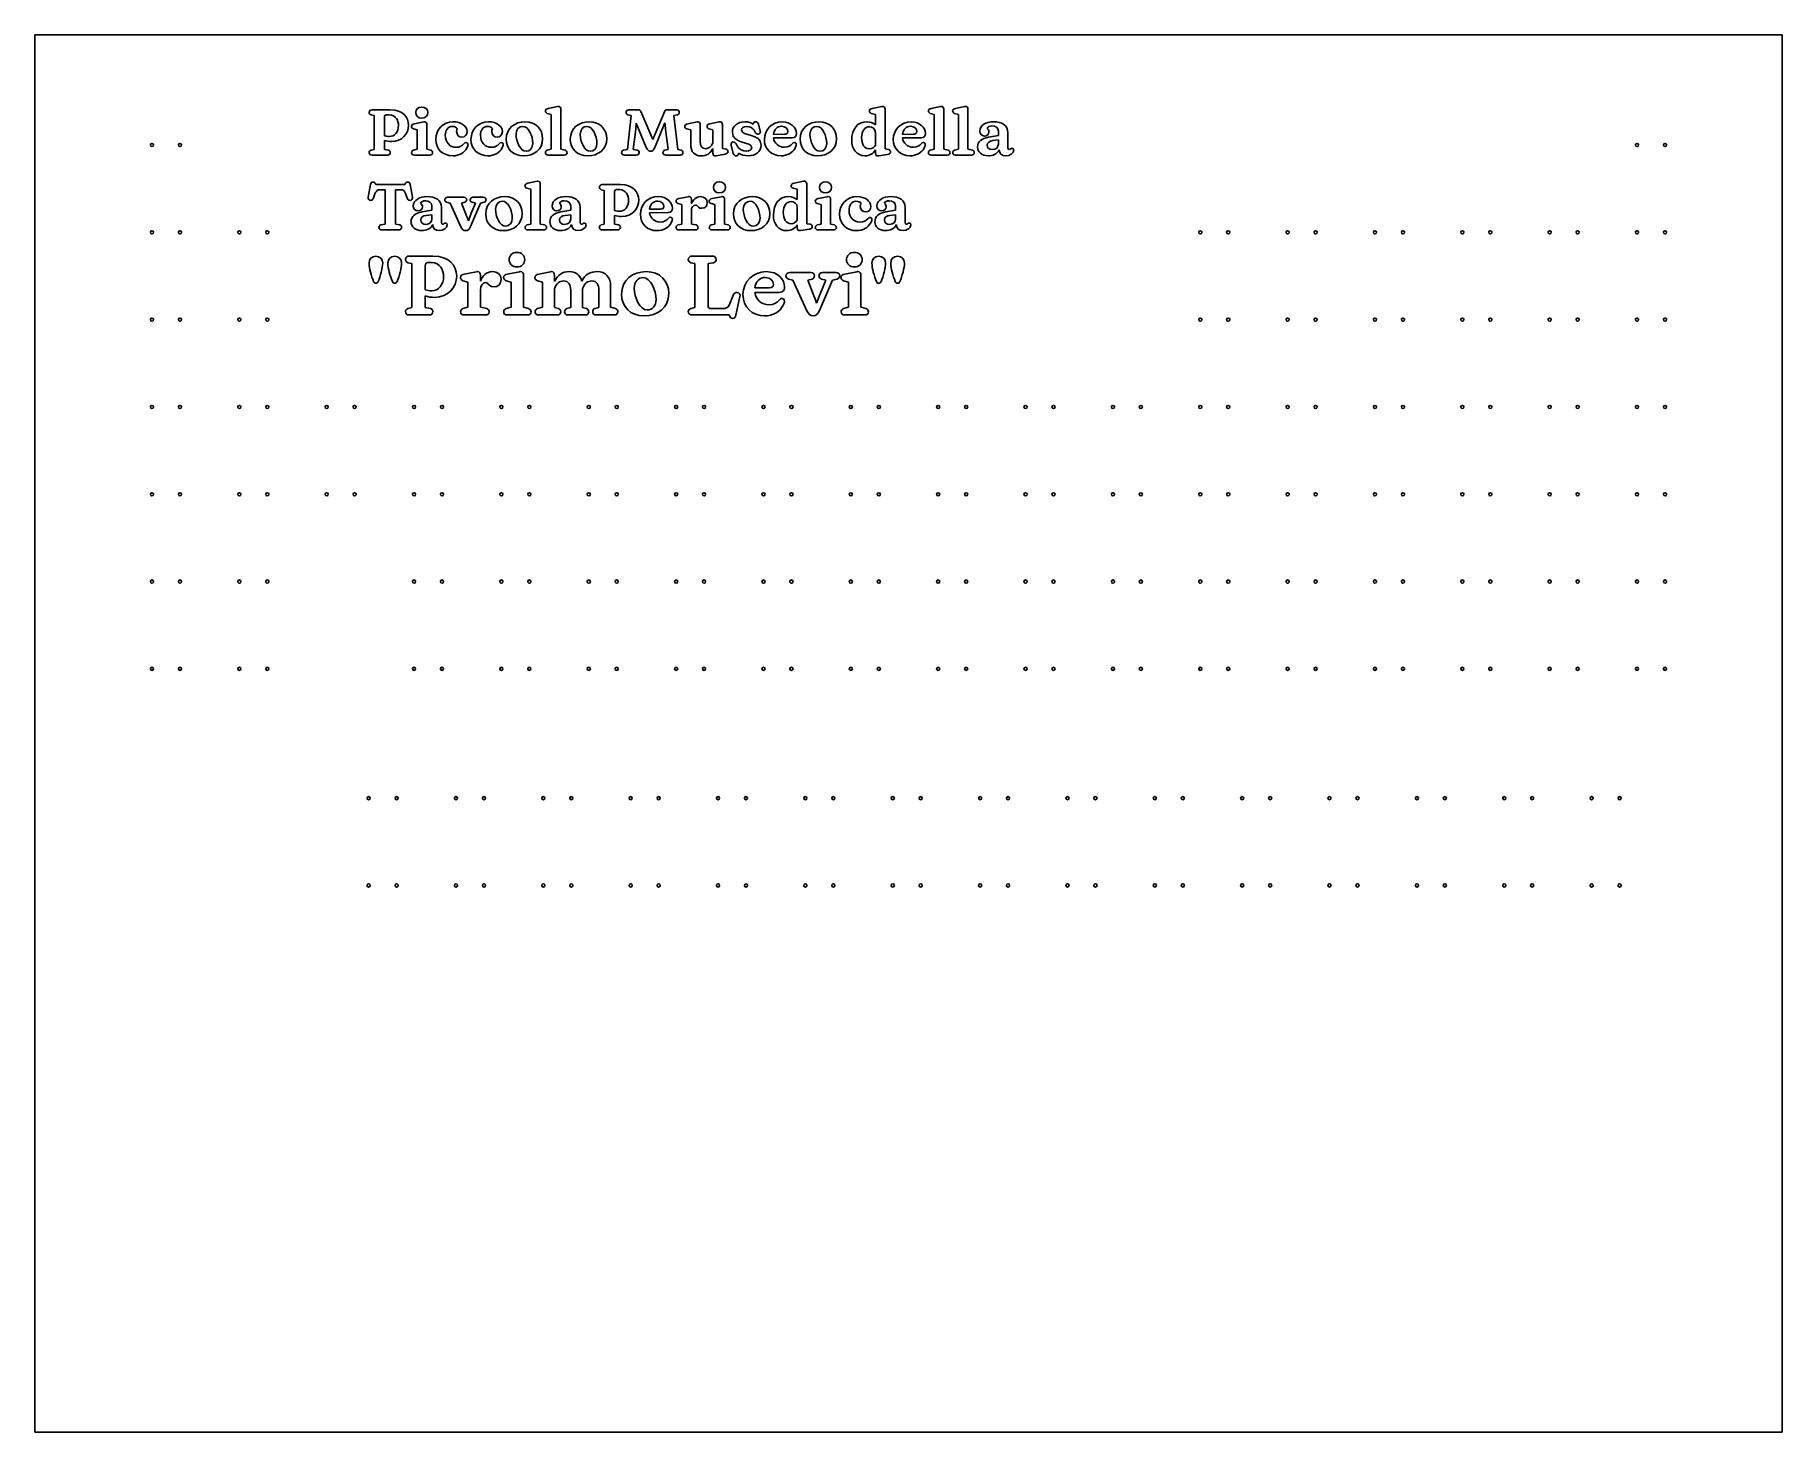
# Model space of a CAD drawing. Header units: millimetres. Extents: x -1273 to 1228, y -1403 to 598.
import ezdxf

# ---------------------------------------------------------------- set-up
doc = ezdxf.new("R2010")
doc.units = ezdxf.units.MM
doc.layers.get('0').update_dxf_attribs({"linetype": 'CONTINUOUS'})

msp = doc.modelspace()

# ---------------------------------------------------------------- linework, layer by layer
for p, q in [((-791.57688, 482.929593), (-787.21418, 482.128549)), ((-763.96816, 490.321664), (-790.15222, 490.321664)), ((-787.21418, 482.128549), (-787.21418, 433.588225)), ((-772.51874, 453.181261), (-772.51874, 479.634081)), ((-769.57809, 483.107023), (-765.57025, 483.107023)), ((-539.348812, 485.066618), (-533.82759, 483.730671)), ((-524.564644, 495.04187), (-537.92415, 492.28126)), ((-533.82759, 483.730671), (-533.82759, 433.945727)), ((-520.021932, 433.945727), (-520.021932, 491.211458)), ((-419.113466, 482.128549), (-424.814729, 433.588225)), ((-424.013665, 482.929593), (-419.113466, 482.128549)), ((-409.584414, 490.321664), (-422.589018, 490.321664)), ((-388.475355, 447.928796), (-405.399139, 487.738486)), ((-371.82039, 487.649771), (-388.475355, 447.928796)), ((-354.63309, 490.321664), (-367.5464, 490.321664)), ((-358.19473, 482.128549), (-353.20844, 482.929593)), ((-352.40475, 433.588225), (-358.19473, 482.128549)), ((-75.68604, 485.066588), (-69.71863, 483.730641)), ((-60.54444, 495.04184), (-74.26139, 492.28123)), ((-69.71863, 483.730641), (-69.71863, 468.857778)), ((-56.0043, 434.389269), (-56.0043, 491.211428)), ((8.65613, 485.066618), (14.17996, 483.730671)), ((23.44024, 495.04187), (10.08078, 492.28126)), ((14.17996, 483.730671), (14.17996, 433.945727)), ((27.98301, 433.945727), (27.98301, 491.211458)), ((43.30204, 485.066618), (48.82329, 483.730671)), ((58.0862, 495.04187), (44.72673, 492.28126)), ((48.82329, 483.730671), (48.82329, 433.945727)), ((62.62896, 433.945727), (62.62896, 491.211458)), ((-730.92431, 463.067798), (-725.40309, 461.731851)), ((-716.22888, 473.043052), (-729.49965, 470.282438)), ((-725.40309, 461.731851), (-725.40309, 433.945695)), ((-711.68613, 433.945695), (-711.68613, 469.21267)), ((-416.441553, 433.588225), (-412.87991, 462.532897)), ((-412.078846, 471.083489), (-397.649596, 436.437549)), ((-385.714777, 436.437549), (-371.01933, 471.440961)), ((-370.12955, 462.801654), (-366.56791, 433.588225)), ((-339.84893, 463.067798), (-334.14766, 461.731851)), ((-325.06219, 473.043052), (-338.42165, 470.282438)), ((-334.14766, 461.731851), (-334.14766, 441.249051)), ((-320.52205, 445.076886), (-320.52205, 469.21267)), ((-308.14103, 463.06783), (-302.44239, 461.731883)), ((-293.2682, 473.043084), (-306.71638, 470.28247)), ((-302.44239, 461.731883), (-302.44239, 443.208648)), ((-288.72544, 435.1016), (-288.72544, 469.21267)), ((-244.46171, 470.728624), (-244.63914, 469.92758)), ((-243.48064, 460.9308), (-241.52107, 457.369143)), ((-234.57517, 459.952326), (-237.06965, 469.658823)), ((-215.75969, 450.159718), (-188.97552, 450.243208)), ((-200.01794, 455.409578), (-215.6736, 455.161695)), ((-215.6736, 455.161695), (-215.6736, 455.164295)), ((-69.71863, 457.724), (-69.71863, 439.821772)), ((-31.22141, 450.159718), (-4.43461, 450.243208)), ((-15.47965, 455.409578), (-31.13269, 455.161695)), ((-31.13269, 455.161695), (-31.13269, 455.164295)), ((106.09162, 453.71616), (92.19724, 451.132977)), ((106.09162, 459.506139), (106.09162, 453.71616)), ((119.62852, 435.905258), (119.62852, 457.546574)), ((-787.21418, 433.588225), (-791.57688, 432.698461)), ((-790.15222, 425.395105), (-768.15343, 425.395105)), ((-772.51874, 433.588225), (-772.51874, 446.324088)), ((-766.72877, 432.698461), (-772.51874, 433.588225)), ((-725.40309, 433.945695), (-730.92431, 432.521028)), ((-729.58836, 425.395103), (-707.50086, 425.395103)), ((-706.16491, 432.521028), (-711.68613, 433.945695)), ((-533.82759, 433.945727), (-539.348812, 432.52106)), ((-538.012866, 425.395135), (-515.124308, 425.395135)), ((-513.788377, 432.52106), (-520.021932, 433.945727)), ((-424.814729, 433.588225), (-430.335936, 432.698461)), ((-428.911289, 425.395105), (-411.990131, 425.395105)), ((-410.6542, 432.698461), (-416.441553, 433.588225)), ((-366.56791, 433.588225), (-371.10804, 432.698461)), ((-369.6834, 425.395105), (-349.28931, 425.395105)), ((-347.95333, 432.698461), (-352.40475, 433.588225)), ((-302.44239, 435.1016), (-302.44239, 428.333142)), ((-297.89963, 424.505339), (-284.89503, 426.90848)), ((-283.38166, 434.123121), (-288.72544, 435.1016)), ((-276.25833, 439.55563), (-273.22898, 427.889568)), ((-266.99542, 437.596066), (-269.30985, 441.515195)), ((-265.65944, 426.908478), (-265.56814, 428.33314)), ((-69.71863, 432.787176), (-69.71863, 428.333144)), ((-65.17592, 424.414015), (-52.35132, 426.462295)), ((-51.01539, 433.588225), (-56.0043, 434.389269)), ((14.17996, 433.945727), (8.65613, 432.52106)), ((9.99206, 425.395135), (32.88321, 425.395135)), ((34.21919, 432.52106), (27.98301, 433.945727)), ((48.82329, 433.945727), (43.30204, 432.52106)), ((44.63802, 425.395135), (67.52654, 425.395135)), ((68.86252, 432.52106), (62.62896, 433.945727)), ((97.98722, 446.235363), (106.09162, 447.305169)), ((106.09162, 447.305169), (106.09162, 441.157718)), ((107.42755, 433.053318), (107.42755, 432.698457)), ((-792.2005, 383.308178), (-795.58473, 365.40595)), ((-784.89714, 383.219463), (-785.16329, 384.197942)), ((-743.03656, 383.219463), (-784.89714, 383.219463)), ((-779.2872, 375.916107), (-771.36023, 375.916107)), ((-771.36023, 375.916107), (-771.36023, 326.486019)), ((-756.6648, 326.486019), (-756.6648, 375.916107)), ((-756.6648, 375.916107), (-748.73782, 375.916107)), ((-742.77041, 384.197942), (-743.03656, 383.219463)), ((-732.34898, 365.40595), (-735.7332, 383.308178)), ((-568.650956, 377.964387), (-563.129734, 376.628435)), ((-553.866814, 387.939641), (-567.226294, 385.179027)), ((-563.129734, 376.628435), (-563.129734, 326.84088)), ((-549.324066, 326.84088), (-549.324066, 384.109227)), ((-462.221263, 375.827391), (-457.855982, 375.026342)), ((-434.612552, 383.219463), (-460.796616, 383.219463)), ((-457.855982, 375.026342), (-457.855982, 326.486019)), ((-440.222475, 376.004822), (-436.21463, 376.004822)), ((-187.72826, 377.964387), (-181.76085, 376.628435)), ((-172.58666, 387.939641), (-186.30361, 385.179027)), ((-181.76085, 376.628435), (-181.76085, 361.755577)), ((-168.0439, 327.287068), (-168.0439, 384.109227)), ((-788.55012, 362.822767), (-785.43204, 371.284644)), ((-742.50427, 371.284644), (-739.38619, 362.822767)), ((-704.4741, 352.403941), (-704.4741, 346.613963)), ((-690.93458, 328.80045), (-690.93458, 350.444372)), ((-683.36508, 357.925168), (-678.37875, 356.677932)), ((-658.69439, 365.051093), (-681.94041, 365.051093)), ((-678.37875, 356.677932), (-662.97099, 323.013082)), ((-662.16734, 356.677932), (-657.26973, 357.925168)), ((-656.37996, 342.248646), (-662.16734, 356.677932)), ((-649.25404, 323.279228), (-634.73604, 356.589217)), ((-642.30815, 356.677932), (-648.09552, 342.339972)), ((-647.02833, 357.925168), (-642.30815, 356.677932)), ((-630.90562, 365.051093), (-645.69238, 365.051093)), ((-634.73604, 356.589217), (-629.661, 357.925168)), ((-505.861403, 352.403941), (-505.861403, 346.613963)), ((-492.324456, 328.80045), (-492.324456, 350.444372)), ((-443.160534, 346.07906), (-443.160534, 372.531875)), ((-352.40475, 355.965601), (-346.88355, 354.629649)), ((-337.70936, 365.940855), (-350.98011, 363.180241)), ((-346.88355, 354.629649), (-346.88355, 326.84088)), ((-333.16922, 355.699452), (-333.16922, 362.110439)), ((-304.93425, 355.965601), (-299.41304, 354.629649)), ((-290.2388, 365.940855), (-303.5096, 363.180241)), ((-299.41304, 354.629649), (-299.41304, 326.84088)), ((-285.69867, 326.84088), (-285.69867, 362.110439)), ((-181.76085, 350.621802), (-181.76085, 332.719574)), ((-153.17107, 355.965601), (-147.64981, 354.629649)), ((-138.47562, 365.940855), (-151.74637, 363.180241)), ((-147.64981, 354.629649), (-147.64981, 326.84088)), ((-133.93286, 326.84088), (-133.93286, 362.110439)), ((-40.95142, 352.403941), (-40.95142, 346.613963)), ((-27.41447, 328.800445), (-27.41447, 350.444372)), ((-771.36023, 326.486019), (-777.59378, 325.596259)), ((-750.42863, 325.596259), (-756.6648, 326.486019)), ((-704.4741, 346.613963), (-718.36588, 344.030785)), ((-712.5785, 339.133171), (-704.4741, 340.200361)), ((-704.4741, 340.200361), (-704.4741, 334.055526)), ((-703.13815, 325.951126), (-703.13815, 325.593654)), ((-563.129734, 326.84088), (-568.650956, 325.416218)), ((-543.090511, 325.416218), (-549.324066, 326.84088)), ((-505.861403, 346.613963), (-519.755786, 344.030785)), ((-513.965807, 339.133171), (-505.861403, 340.200361)), ((-505.861403, 340.200361), (-505.861403, 334.055526)), ((-504.525421, 325.951126), (-504.525421, 325.593654)), ((-457.855982, 326.486019), (-462.221263, 325.596259)), ((-443.160534, 326.486019), (-443.160534, 339.221886)), ((-437.373181, 325.596259), (-443.160534, 326.486019)), ((-393.174695, 343.057521), (-366.38785, 343.141021)), ((-377.432941, 348.307381), (-393.088555, 348.059503)), ((-346.88355, 326.84088), (-352.40475, 325.416218)), ((-333.16922, 326.84088), (-333.16922, 345.990345)), ((-326.13197, 325.416218), (-333.16922, 326.84088)), ((-299.41304, 326.84088), (-304.93425, 325.416218)), ((-280.17483, 325.416218), (-285.69867, 326.84088)), ((-181.76085, 325.684975), (-181.76085, 321.230943)), ((-163.05761, 326.486019), (-168.0439, 327.287068)), ((-147.64981, 326.84088), (-153.17107, 325.416218)), ((-128.41165, 325.416218), (-133.93286, 326.84088)), ((-40.95142, 346.613963), (-54.8458, 344.03078)), ((-49.05582, 339.133171), (-40.95142, 340.200361)), ((-40.95142, 340.200361), (-40.95142, 334.055526)), ((-39.61544, 325.951121), (-39.61544, 325.593649)), ((-776.08041, 318.292899), (-751.85591, 318.292899)), ((-567.31501, 318.292899), (-544.426457, 318.292899)), ((-460.796616, 318.292899), (-438.797828, 318.292899)), ((-351.07145, 318.292899), (-327.46796, 318.292899)), ((-303.59832, 318.292899), (-281.51081, 318.292899)), ((-177.21814, 317.311813), (-164.39354, 319.360094)), ((-151.83509, 318.292899), (-129.74758, 318.292899)), ((-702.95811, 280.98479), (-736.9987, 280.98479)), ((-303.16257, 280.98479), (-332.22466, 280.98479)), ((-738.85128, 271.37483), (-733.17872, 270.33373)), ((-733.17872, 270.33373), (-733.17872, 207.23105)), ((-714.07362, 232.70278), (-714.07362, 267.0904)), ((-710.25364, 271.60706), (-705.04292, 271.60706)), ((-640.89914, 258.52416), (-658.15166, 254.9338)), ((-634.99436, 245.20903), (-634.99436, 253.54566)), ((-579.18721, 258.52416), (-596.43972, 254.9338)), ((-573.28242, 207.6955), (-573.28242, 253.54566)), ((-534.842596, 258.52416), (-551.630666, 254.9338)), ((-529.052617, 244.74458), (-529.052617, 253.54566)), ((-333.95983, 271.37483), (-328.28725, 270.33373)), ((-328.28725, 270.33373), (-328.28725, 207.23105)), ((-309.29958, 270.33373), (-301.31, 271.26002)), ((-309.29958, 210.35696), (-309.29958, 270.33373)), ((-162.25392, 257.36566), (-192.47456, 257.36566)), ((-126.13116, 257.36566), (-145.35109, 257.36566)), ((-96.375, 258.52416), (-113.62491, 254.9338)), ((-90.4702, 207.6955), (-90.4702, 253.54566)), ((-660.00425, 245.55607), (-652.82613, 243.81829)), ((-652.82613, 243.81829), (-652.82613, 207.6955)), ((-634.99436, 207.6955), (-634.99436, 232.58797)), ((-598.29231, 245.55607), (-591.11419, 243.81829)), ((-591.11419, 243.81829), (-591.11419, 207.6955)), ((-553.483247, 245.55607), (-546.305138, 243.81829)), ((-546.305138, 243.81829), (-546.305138, 207.6955)), ((-529.052617, 207.46328), (-529.052617, 234.20833)), ((-505.897909, 231.77649), (-505.897909, 207.46328)), ((-488.760188, 207.46328), (-488.760188, 234.20833)), ((-465.720345, 231.77649), (-465.720345, 207.46328)), ((-448.700019, 207.6955), (-448.700019, 236.7576)), ((-272.82716, 226.10393), (-279.31121, 210.47438)), ((-242.46302, 228.77324), (-207.64226, 228.88283)), ((-221.9985, 235.59909), (-242.3482, 235.28076)), ((-194.32713, 248.10274), (-187.84308, 246.48238)), ((-187.84308, 246.48238), (-167.81168, 202.71703)), ((-166.77058, 246.48238), (-160.40135, 248.10274)), ((-159.24547, 227.7243), (-166.77058, 246.48238)), ((-149.98252, 203.06406), (-131.10967, 246.36757)), ((-140.95183, 246.48238), (-148.47698, 227.84173)), ((-147.08621, 248.10274), (-140.95183, 246.48238)), ((-131.10967, 246.36757), (-124.5108, 248.10274)), ((-115.47749, 245.55607), (-108.29937, 243.81829)), ((-108.29937, 243.81829), (-108.29937, 207.6955)), ((-733.17872, 207.23105), (-738.85128, 206.07514)), ((-714.07362, 207.23105), (-714.07362, 223.7895)), ((-706.54847, 206.07514), (-714.07362, 207.23105)), ((-652.82613, 207.6955), (-660.00425, 205.84292)), ((-625.84885, 205.84292), (-634.99436, 207.6955)), ((-591.11419, 207.6955), (-598.29231, 205.84292)), ((-566.104305, 205.84292), (-573.28242, 207.6955)), ((-546.305138, 207.6955), (-553.483247, 205.84292)), ((-523.147824, 205.95773), (-529.052617, 207.46328)), ((-505.897909, 207.46328), (-511.570492, 206.07514)), ((-483.087655, 205.95773), (-488.760188, 207.46328)), ((-465.720345, 207.46328), (-471.392878, 206.07514)), ((-441.754166, 205.84292), (-448.700019, 207.6955)), ((-328.28725, 207.23105), (-333.95983, 206.07514)), ((-287.99486, 205.7255), (-304.6681, 205.7255)), ((-269.469, 196.34777), (-263.67902, 222.86321)), ((-108.29937, 207.6955), (-115.47749, 205.84292)), ((-83.29208, 205.84292), (-90.4702, 207.6955)), ((-736.9987, 196.58), (-708.40106, 196.58)), ((-658.26647, 196.58), (-627.58402, 196.58)), ((-596.55453, 196.58), (-567.842081, 196.58)), ((-551.748081, 196.58), (-525.000395, 196.58)), ((-509.717921, 196.58), (-484.940226, 196.58)), ((-469.425487, 196.58), (-443.489291, 196.58)), ((-332.10721, 196.58), (-278.96417, 196.58)), ((-278.96417, 196.58), (-278.61714, 195.18925)), ((-113.74231, 196.58), (-85.02726, 196.58))]:
    msp.add_line(p, q)
msp.add_lwpolyline([(1227.5, -1402.5), (-1272.5, -1402.5), (-1272.5, 597.5), (1227.5, 597.5)], close=True)
for centre in [(-1105, 440), (-1065, 440), (1020, 440), (1060, 440), (-1105, 315), (-1065, 315), (-980, 315), (-940, 315), (395, 315), (435, 315), (520, 315), (560, 315), (645, 315), (685, 315), (770, 315), (810, 315), (895, 315), (935, 315), (1020, 315), (1060, 315), (-1105, 190), (-1065, 190), (-980, 190), (-940, 190), (395, 190), (435, 190), (520, 190), (560, 190), (645, 190), (685, 190), (770, 190), (810, 190), (895, 190), (935, 190), (1020, 190), (1060, 190), (-1105, 65), (-1065, 65), (-980, 65), (-940, 65), (-855, 65), (-815, 65), (-730, 65), (-690, 65), (-605, 65), (-565, 65), (-480, 65), (-440, 65), (-355, 65), (-315, 65), (-230, 65), (-190, 65), (-105, 65), (-65, 65), (20, 65), (60, 65), (145, 65), (185, 65), (270, 65), (310, 65), (395, 65), (435, 65), (520, 65), (560, 65), (645, 65), (685, 65), (770, 65), (810, 65), (895, 65), (935, 65), (1020, 65), (1060, 65), (-1105, -60), (-1065, -60), (-980, -60), (-940, -60), (-855, -60), (-815, -60), (-730, -60), (-690, -60), (-605, -60), (-565, -60), (-480, -60), (-440, -60), (-355, -60), (-315, -60), (-230, -60), (-190, -60), (-105, -60), (-65, -60), (20, -60), (60, -60), (145, -60), (185, -60), (270, -60), (310, -60), (395, -60), (435, -60), (520, -60), (560, -60), (645, -60), (685, -60), (770, -60), (810, -60), (895, -60), (935, -60), (1020, -60), (1060, -60), (-1105, -185), (-1065, -185), (-980, -185), (-940, -185), (-730, -185), (-690, -185), (-605, -185), (-565, -185), (-480, -185), (-440, -185), (-355, -185), (-315, -185), (-230, -185), (-190, -185), (-105, -185), (-65, -185), (20, -185), (60, -185), (145, -185), (185, -185), (270, -185), (310, -185), (395, -185), (435, -185), (520, -185), (560, -185), (645, -185), (685, -185), (770, -185), (810, -185), (895, -185), (935, -185), (1020, -185), (1060, -185), (-1105, -310), (-1065, -310), (-980, -310), (-940, -310), (-730, -310), (-690, -310), (-605, -310), (-565, -310), (-480, -310), (-440, -310), (-355, -310), (-315, -310), (-230, -310), (-190, -310), (-105, -310), (-65, -310), (20, -310), (60, -310), (145, -310), (185, -310), (270, -310), (310, -310), (395, -310), (435, -310), (520, -310), (560, -310), (645, -310), (685, -310), (770, -310), (810, -310), (895, -310), (935, -310), (1020, -310), (1060, -310), (-795, -495), (-755, -495), (-670, -495), (-630, -495), (-545, -495), (-505, -495), (-420, -495), (-380, -495), (-295, -495), (-255, -495), (-170, -495), (-130, -495), (-45, -495), (-5, -495), (80, -495), (120, -495), (205, -495), (245, -495), (330, -495), (370, -495), (455, -495), (495, -495), (580, -495), (620, -495), (705, -495), (745, -495), (830, -495), (870, -495), (955, -495), (995, -495), (-795, -620), (-755, -620), (-670, -620), (-630, -620), (-545, -620), (-505, -620), (-420, -620), (-380, -620), (-295, -620), (-255, -620), (-170, -620), (-130, -620), (-45, -620), (-5, -620), (80, -620), (120, -620), (205, -620), (245, -620), (330, -620), (370, -620), (455, -620), (495, -620), (580, -620), (620, -620), (705, -620), (745, -620), (830, -620), (870, -620), (955, -620), (995, -620)]:
    msp.add_circle(centre, 2.25)
for points in [[(-790.15222, 490.321664), (-792.64599, 490.321664), (-794.24878, 488.628771), (-794.24878, 486.49125)], [(-794.24878, 486.49125), (-794.24878, 485.155298), (-793.44721, 483.820225), (-791.57688, 482.929593)], [(-772.51874, 479.634081), (-772.51874, 481.860661), (-771.44842, 483.107023), (-769.57809, 483.107023)], [(-765.57025, 483.107023), (-755.86235, 483.107023), (-752.29948, 474.289245), (-752.29948, 467.876693)], [(-737.87281, 468.322876), (-737.87281, 479.901101), (-745.97737, 490.321664), (-763.96816, 490.321664)], [(-718.98949, 494.32951), (-724.15516, 494.32951), (-727.6288, 491.033826), (-727.6288, 486.402535)], [(-727.6288, 486.402535), (-727.6288, 481.593116), (-724.15516, 478.386845), (-718.98949, 478.386845)], [(-710.35019, 486.402535), (-710.35019, 491.033826), (-713.91289, 494.32951), (-718.98949, 494.32951)], [(-718.98949, 478.386845), (-713.82382, 478.386845), (-710.35019, 481.593116), (-710.35019, 486.402535)], [(-537.92415, 492.28126), (-540.239798, 491.835965), (-542.02071, 490.857465), (-542.02071, 488.630886)], [(-542.02071, 488.630886), (-542.02071, 487.383998), (-541.219141, 485.957251), (-539.348812, 485.066618)], [(-523.450527, 495.17756), (-523.793876, 495.17456), (-524.163885, 495.13096), (-524.564644, 495.04187)], [(-520.021932, 491.211458), (-520.021932, 493.23765), (-521.04683, 495.19704), (-523.450527, 495.17756)], [(-422.589018, 490.321664), (-425.082744, 490.321664), (-426.685578, 488.628422), (-426.685578, 486.579965)], [(-426.685578, 486.579965), (-426.685578, 485.065886), (-425.883959, 483.46397), (-424.013665, 482.929593)], [(-405.399139, 487.738486), (-406.111639, 489.519752), (-407.981277, 490.321664), (-409.584414, 490.321664)], [(-367.5464, 490.321664), (-369.23861, 490.321664), (-371.10789, 489.431036), (-371.82039, 487.649771)], [(-350.44519, 486.579965), (-350.44519, 488.628422), (-352.13936, 490.321664), (-354.63309, 490.321664)], [(-353.20844, 482.929593), (-351.24908, 483.46397), (-350.44519, 485.244014), (-350.44519, 486.579965)], [(-74.26139, 492.28123), (-76.75512, 491.746851), (-78.35795, 490.768371), (-78.35795, 488.630856)], [(-78.35795, 488.630856), (-78.35795, 487.20584), (-77.46731, 485.868162), (-75.68604, 485.066588)], [(-59.45637, 495.15926), (-59.79366, 495.15826), (-60.15479, 495.11976), (-60.54444, 495.04184)], [(-56.0043, 491.211428), (-56.0043, 493.39348), (-57.09534, 495.16779), (-59.45637, 495.15926)], [(10.08078, 492.28126), (7.76509, 491.835965), (5.98422, 490.857465), (5.98422, 488.630886)], [(5.98422, 488.630886), (5.98422, 487.383998), (6.78584, 485.957251), (8.65613, 485.066618)], [(24.55704, 495.17756), (24.21364, 495.17456), (23.84105, 495.13096), (23.44024, 495.04187)], [(27.98301, 491.211458), (27.98301, 493.23765), (26.96068, 495.19704), (24.55704, 495.17756)], [(44.72673, 492.28126), (42.4111, 491.835965), (40.63017, 490.857465), (40.63017, 488.630886)], [(40.63017, 488.630886), (40.63017, 487.383998), (41.43169, 485.957251), (43.30204, 485.066618)], [(59.20294, 495.17756), (58.85959, 495.17456), (58.48696, 495.13096), (58.0862, 495.04187)], [(62.62896, 491.211458), (62.62896, 493.23765), (61.60664, 495.19704), (59.20294, 495.17756)], [(-765.3041, 452.114071), (-767.61975, 452.114071), (-769.75778, 452.468776), (-772.51874, 453.181261)], [(-752.29948, 467.876693), (-752.29948, 458.703175), (-757.64466, 452.114071), (-765.3041, 452.114071)], [(-762.36345, 444.81071), (-747.13363, 444.81071), (-737.87281, 455.854018), (-737.87281, 468.322876)], [(-729.49965, 470.282438), (-731.90435, 469.837145), (-733.68492, 468.85865), (-733.68492, 466.632066)], [(-733.68492, 466.632066), (-733.68492, 465.385178), (-732.79464, 463.958431), (-730.92431, 463.067798)], [(-715.08863, 473.178735), (-715.4381, 473.175935), (-715.81696, 473.132115), (-716.22888, 473.043052)], [(-711.68613, 469.21267), (-711.68613, 471.238865), (-712.64235, 473.198247), (-715.08863, 473.178767)], [(-674.01344, 473.220485), (-688.26356, 473.220485), (-698.95027, 462.178919), (-698.95027, 447.928796)], [(-685.32464, 453.804879), (-685.32464, 460.662755), (-681.67218, 466.540742), (-675.52682, 466.540742)], [(-669.73945, 436.61759), (-678.8239, 436.61759), (-685.32464, 443.562606), (-685.32464, 453.804879)], [(-675.52682, 466.540742), (-671.60803, 466.540742), (-668.75975, 464.850282), (-668.4035, 463.425272)], [(-654.06293, 459.239996), (-654.06293, 466.543186), (-662.25709, 473.220485), (-674.01344, 473.220485)], [(-668.4035, 463.425272), (-668.6707, 462.000256), (-669.20455, 460.306843), (-669.20455, 459.059955)], [(-669.20455, 459.059955), (-669.20455, 454.072414), (-665.4632, 451.224307), (-661.36629, 451.224307)], [(-661.36629, 451.224307), (-657.35844, 451.224307), (-654.06293, 454.430583), (-654.06293, 459.239996)], [(-623.60488, 473.220485), (-637.85501, 473.220485), (-648.5417, 462.178919), (-648.5417, 447.928796)], [(-634.91347, 453.804879), (-634.91347, 460.662755), (-631.26362, 466.540742), (-625.11825, 466.540742)], [(-619.32828, 436.61759), (-628.41273, 436.61759), (-634.91347, 443.562606), (-634.91347, 453.804879)], [(-625.11825, 466.540742), (-621.19947, 466.540742), (-618.34858, 464.850282), (-617.99233, 463.425272)], [(-603.65437, 459.239996), (-603.65437, 466.543186), (-611.84853, 473.220485), (-623.60488, 473.220485)], [(-617.99233, 463.425272), (-618.25954, 462.000256), (-618.79337, 460.306843), (-618.79337, 459.059955)], [(-618.79337, 459.059955), (-618.79337, 454.072414), (-615.05463, 451.224307), (-610.95772, 451.224307)], [(-610.95772, 451.224307), (-606.94987, 451.224307), (-603.65437, 454.430583), (-603.65437, 459.239996)], [(-570.879277, 473.131765), (-585.75285, 473.131765), (-598.13054, 464.136566), (-598.13054, 448.372364)], [(-584.05872, 455.052101), (-584.05872, 462.088099), (-579.96286, 466.632059), (-574.44093, 466.632059)], [(-569.720762, 430.916318), (-578.00364, 430.916318), (-584.05872, 444.720759), (-584.05872, 455.052101)], [(-574.44093, 466.632059), (-566.158054, 466.632059), (-560.100369, 452.73664), (-560.100369, 442.316234)], [(-546.028555, 448.995982), (-546.028555, 463.067978), (-556.005713, 473.131765), (-570.879277, 473.131765)], [(-479.142421, 473.131765), (-494.016006, 473.131765), (-506.39627, 464.136566), (-506.39627, 448.372364)], [(-492.324456, 455.052101), (-492.324456, 462.088099), (-488.228603, 466.632059), (-482.706689, 466.632059)], [(-477.983921, 430.916318), (-486.266816, 430.916318), (-492.324456, 444.720759), (-492.324456, 455.052101)], [(-482.706689, 466.632059), (-474.423793, 466.632059), (-468.366103, 452.73664), (-468.366103, 442.316234)], [(-454.294289, 448.995982), (-454.294289, 463.067978), (-464.268887, 473.131765), (-479.142421, 473.131765)], [(-412.87991, 462.532897), (-412.612805, 465.026668), (-412.346002, 467.966277), (-412.078846, 471.083489)], [(-371.01933, 471.440961), (-370.84109, 469.036249), (-370.39676, 465.206366), (-370.12955, 462.801654)], [(-338.42165, 470.282438), (-340.73729, 469.837145), (-342.52084, 468.85865), (-342.52084, 466.632066)], [(-342.52084, 466.632066), (-342.52084, 465.296119), (-341.6302, 463.869367), (-339.84893, 463.067798)], [(-323.94802, 473.178735), (-324.29142, 473.175935), (-324.66143, 473.132115), (-325.06219, 473.043052)], [(-320.52205, 469.21267), (-320.52205, 471.238865), (-321.54437, 473.198247), (-323.94802, 473.178767)], [(-306.71638, 470.28247), (-309.03202, 469.837177), (-310.81294, 468.858682), (-310.81294, 466.632098)], [(-310.81294, 466.632098), (-310.81294, 465.207087), (-309.74417, 463.780335), (-308.14103, 463.06783)], [(-288.72544, 469.21267), (-288.72544, 471.528318), (-289.97286, 473.755589), (-293.2682, 473.043084)], [(-256.84011, 473.131765), (-267.08237, 473.131765), (-274.56491, 467.075474), (-274.56491, 458.436333)], [(-274.56491, 458.436333), (-274.56491, 440.801806), (-246.86748, 445.343872), (-246.86748, 436.437545)], [(-261.38287, 461.643134), (-261.38287, 464.404096), (-258.8905, 466.540738), (-254.34825, 466.540738)], [(-233.41667, 439.55563), (-233.41667, 457.635476), (-261.38287, 451.133664), (-261.38287, 461.643134)], [(-244.63914, 469.92758), (-247.31105, 471.797909), (-251.5854, 473.131765), (-256.8401, 473.131765)], [(-254.34825, 466.540738), (-248.9154, 466.540738), (-245.70721, 464.137081), (-243.48064, 460.9308)], [(-241.16621, 473.131765), (-242.68033, 473.131765), (-243.83828, 472.42083), (-244.46171, 470.728624)], [(-241.52107, 457.369143), (-240.4523, 455.944133), (-239.11788, 455.320863), (-237.78195, 455.320863)], [(-237.06965, 469.658823), (-237.69313, 472.06353), (-239.20685, 473.131765), (-241.16621, 473.131765)], [(-237.78195, 455.320863), (-235.55533, 455.320863), (-233.86262, 457.458555), (-234.57517, 459.952326)], [(-203.13605, 473.131765), (-217.5643, 473.131765), (-228.7852, 462.532908), (-228.7852, 447.837466)], [(-200.10665, 436.617586), (-207.95915, 436.617586), (-214.81422, 442.29482), (-215.75969, 450.159718)], [(-215.6736, 455.164295), (-214.75035, 462.153047), (-210.63874, 466.720768), (-203.93707, 466.720768)], [(-203.93707, 466.720779), (-198.59329, 466.720779), (-195.20908, 463.067453), (-195.20908, 459.148667)], [(-182.9194, 456.568089), (-182.9194, 464.405661), (-190.40002, 473.13176), (-203.13605, 473.13176)], [(-195.20908, 459.148667), (-195.20908, 456.298646), (-196.54446, 455.587701), (-200.01794, 455.409578)], [(-188.97552, 450.243208), (-184.3442, 450.332278), (-182.9194, 453.005558), (-182.9194, 456.568089)], [(-150.32172, 473.131765), (-165.19531, 473.131765), (-177.57557, 464.136566), (-177.57557, 448.372364)], [(-163.50376, 455.052101), (-163.50376, 462.088099), (-159.40528, 466.632059), (-153.88337, 466.632059)], [(-149.16322, 430.916318), (-157.44612, 430.916318), (-163.50376, 444.720759), (-163.50376, 455.052101)], [(-153.88337, 466.632059), (-145.60047, 466.632059), (-139.54541, 452.73664), (-139.54541, 442.316234)], [(-125.47359, 448.995982), (-125.47359, 463.067978), (-135.44819, 473.131765), (-150.32172, 473.131765)], [(-81.56473, 473.131769), (-95.72577, 473.131769), (-103.74095, 463.424585), (-103.74095, 446.235372)], [(-89.58042, 450.778111), (-89.58042, 459.684438), (-85.30456, 466.097161), (-78.44667, 466.097161)], [(-78.26924, 434.38926), (-85.92865, 434.38926), (-89.58042, 441.070215), (-89.58042, 450.778111)], [(-69.71863, 468.857778), (-73.10304, 471.529677), (-77.64591, 473.131769), (-81.56473, 473.131769)], [(-78.44667, 466.097161), (-74.17167, 466.097161), (-69.71863, 463.15686), (-69.71863, 457.724)], [(-18.59777, 473.131765), (-33.02601, 473.131765), (-44.24691, 462.532908), (-44.24691, 447.837466)], [(-15.56837, 436.617586), (-23.42086, 436.617586), (-30.27593, 442.29482), (-31.22141, 450.159718)], [(-31.13269, 455.164295), (-30.20943, 462.153047), (-26.10045, 466.720768), (-19.39878, 466.720768)], [(-19.39878, 466.720779), (-14.05495, 466.720779), (-10.67079, 463.067453), (-10.67079, 459.148667)], [(1.62151, 456.568089), (1.62151, 464.405661), (-5.86168, 473.13176), (-18.59777, 473.13176)], [(-10.67079, 459.148667), (-10.67079, 456.298646), (-12.00617, 455.587701), (-15.47965, 455.409578)], [(-4.43461, 450.243208), (0.19666, 450.332278), (1.62151, 453.005558), (1.62151, 456.568089)], [(92.19724, 451.132977), (82.22213, 449.262648), (76.34592, 445.076509), (76.34592, 437.149878)], [(98.96571, 473.131765), (88.63433, 473.131765), (79.46135, 468.501181), (79.46135, 459.594854)], [(79.46135, 459.594854), (79.46135, 455.943259), (82.13322, 452.73768), (86.14111, 452.73768)], [(86.14111, 452.73768), (89.88175, 452.73768), (92.64344, 455.408882), (92.64344, 458.258902)], [(89.97153, 463.602699), (90.59496, 465.829283), (93.62244, 467.255682), (96.82872, 467.255682)], [(92.64344, 458.258902), (92.64344, 461.108928), (91.30746, 462.44488), (89.97153, 463.602699)], [(96.82872, 467.255682), (101.81627, 467.255682), (106.09162, 464.582743), (106.09162, 459.506139)], [(119.62852, 457.546574), (119.62852, 468.145103), (111.43454, 473.131765), (98.96571, 473.131765)], [(-791.57688, 432.698461), (-793.35815, 431.807828), (-794.24878, 430.648267), (-794.24878, 429.134193)], [(-794.24878, 429.134193), (-794.24878, 426.996672), (-792.64599, 425.395105), (-790.15222, 425.395105)], [(-772.51874, 446.324088), (-769.13434, 445.344391), (-765.74786, 444.81071), (-762.36345, 444.81071)], [(-768.15343, 425.395105), (-765.65966, 425.395105), (-764.05687, 426.996672), (-764.05687, 429.134193)], [(-764.05687, 429.134193), (-764.05687, 430.559203), (-764.85844, 432.164078), (-766.72877, 432.698461)], [(-730.92431, 432.521028), (-732.61651, 431.808523), (-733.59621, 430.382119), (-733.59621, 428.868045)], [(-733.59621, 428.868045), (-733.59621, 426.819588), (-732.08214, 425.395103), (-729.58836, 425.395103)], [(-707.50086, 425.395103), (-705.00709, 425.395103), (-703.49301, 426.819588), (-703.49301, 428.868045)], [(-703.49301, 428.868045), (-703.49301, 430.382119), (-704.56177, 431.808523), (-706.16491, 432.521028)], [(-698.95027, 447.928796), (-698.95027, 433.767736), (-688.44151, 424.414015), (-674.72577, 424.414015)], [(-674.72577, 424.414015), (-665.55225, 424.414015), (-657.71504, 428.957802), (-654.59783, 435.370359)], [(-658.60567, 441.515199), (-660.74319, 439.110492), (-664.21752, 436.61759), (-669.73945, 436.61759)], [(-655.48759, 443.386048), (-656.64542, 443.386048), (-657.71504, 442.673023), (-658.60567, 441.515199)], [(-652.72698, 440.179247), (-652.72698, 442.316768), (-654.06258, 443.386048), (-655.48759, 443.386048)], [(-654.59783, 435.370359), (-653.52907, 437.418816), (-652.72698, 438.932365), (-652.72698, 440.179247)], [(-648.5417, 447.928796), (-648.5417, 433.767736), (-638.03295, 424.414015), (-624.31721, 424.414015)], [(-624.31721, 424.414015), (-615.14369, 424.414015), (-607.30388, 428.957802), (-604.18666, 435.370359)], [(-608.19451, 441.515199), (-610.33202, 439.110492), (-613.80635, 436.61759), (-619.32828, 436.61759)], [(-605.07903, 443.386048), (-606.23685, 443.386048), (-607.30387, 442.673023), (-608.19451, 441.515199)], [(-602.31842, 440.179247), (-602.31842, 442.316768), (-603.65402, 443.386048), (-605.07903, 443.386048)], [(-604.18666, 435.370359), (-603.1179, 437.418816), (-602.31842, 438.932365), (-602.31842, 440.179247)], [(-598.13054, 448.372364), (-598.13054, 434.300368), (-588.2454, 424.414011), (-573.1937, 424.414011)], [(-573.1937, 424.414011), (-558.498261, 424.414011), (-546.028555, 433.142715), (-546.028555, 448.995982)], [(-560.100369, 442.316234), (-560.100369, 435.3693), (-564.109774, 430.916318), (-569.720762, 430.916318)], [(-539.348812, 432.52106), (-541.041014, 431.808555), (-541.931995, 430.382151), (-541.931995, 428.868077)], [(-541.931995, 428.868077), (-541.931995, 426.81962), (-540.417577, 425.395135), (-538.012866, 425.395135)], [(-515.124308, 425.395135), (-512.630532, 425.395135), (-511.116463, 426.81962), (-511.116463, 428.868077)], [(-511.116463, 428.868077), (-511.116463, 430.293092), (-512.007152, 431.808555), (-513.788377, 432.52106)], [(-506.39627, 448.372364), (-506.39627, 434.300368), (-496.511145, 424.414011), (-481.459473, 424.414011)], [(-481.459473, 424.414011), (-466.764026, 424.414011), (-454.294289, 433.142715), (-454.294289, 448.995982)], [(-468.366103, 442.316234), (-468.366103, 435.3693), (-472.372938, 430.916318), (-477.983921, 430.916318)], [(-430.335936, 432.698461), (-432.295349, 432.253167), (-433.007849, 430.381076), (-433.007849, 429.134193)], [(-433.007849, 429.134193), (-433.007849, 426.996672), (-431.405065, 425.395105), (-428.911289, 425.395105)], [(-411.990131, 425.395105), (-409.496355, 425.395105), (-407.893571, 426.996672), (-407.893571, 429.134193)], [(-407.893571, 429.134193), (-407.893571, 430.737331), (-408.961993, 432.431269), (-410.6542, 432.698461)], [(-397.649596, 436.437549), (-396.135527, 432.785954), (-394.265738, 431.005042), (-391.504756, 431.005042)], [(-391.504756, 431.005042), (-388.921911, 431.005042), (-387.228846, 432.607827), (-385.714777, 436.437549)], [(-371.10804, 432.698461), (-373.156527, 432.075019), (-373.871249, 430.381076), (-373.871249, 429.134193)], [(-373.871249, 429.134193), (-373.871249, 426.996672), (-372.177174, 425.395105), (-369.6834, 425.395105)], [(-349.28931, 425.395105), (-346.79554, 425.395105), (-345.19275, 426.996672), (-345.19275, 429.134193)], [(-345.19275, 429.134193), (-345.19275, 430.381076), (-345.90485, 431.985956), (-347.95333, 432.698461)], [(-334.14766, 441.249051), (-334.14766, 429.670826), (-328.35895, 424.414013), (-319.36355, 424.414013)], [(-312.68379, 434.658055), (-318.38384, 434.658055), (-320.52205, 438.397138), (-320.52205, 445.076886)], [(-319.36355, 424.414013), (-312.14943, 424.414013), (-305.5596, 427.798411), (-302.44239, 435.1016)], [(-302.44239, 443.208648), (-304.31274, 437.330474), (-308.14154, 434.658055), (-312.68379, 434.658055)], [(-302.44239, 428.333142), (-302.44239, 426.017494), (-301.19497, 423.881897), (-297.89963, 424.505339)], [(-284.89503, 426.90848), (-282.40125, 427.353824), (-280.70975, 428.423599), (-280.70975, 430.650179)], [(-280.70975, 430.650179), (-280.70975, 432.075194), (-281.68946, 433.588743), (-283.38166, 434.123121)], [(-273.31769, 444.275804), (-275.27706, 444.275804), (-276.97083, 442.138465), (-276.25833, 439.55563)], [(-269.30985, 441.515195), (-270.46764, 443.118333), (-271.80363, 444.275804), (-273.31769, 444.275804)], [(-273.22898, 427.889568), (-272.51648, 425.662989), (-271.09214, 424.414011), (-269.0437, 424.414011)], [(-269.0437, 424.414011), (-267.44057, 424.414011), (-266.19385, 425.30534), (-265.65944, 426.908478)], [(-254.25954, 431.273795), (-259.60337, 431.273795), (-264.59067, 433.855412), (-266.99542, 437.596066)], [(-265.56814, 428.33314), (-262.62907, 426.017492), (-256.66353, 424.414011), (-251.76505, 424.414011)], [(-246.86748, 436.437545), (-246.86748, 432.964078), (-250.34076, 431.273795), (-254.25954, 431.273795)], [(-251.76505, 424.414011), (-241.16651, 424.414011), (-233.41667, 430.293053), (-233.41667, 439.55563)], [(-228.7852, 447.837466), (-228.7852, 434.032656), (-218.63393, 424.414011), (-204.91819, 424.414011)], [(-204.91819, 424.414011), (-196.01186, 424.414011), (-187.90483, 428.95745), (-184.78762, 435.45907)], [(-188.88681, 441.692626), (-191.02431, 439.287914), (-194.22847, 436.617586), (-200.10665, 436.617586)], [(-185.76869, 443.563475), (-186.83742, 443.563475), (-187.81803, 442.85045), (-188.88681, 441.692626)], [(-183.00812, 440.356674), (-183.00812, 442.405131), (-184.34364, 443.563475), (-185.76869, 443.563475)], [(-184.78762, 435.45907), (-183.71885, 437.596586), (-183.00812, 439.198855), (-183.00812, 440.356674)], [(-177.57557, 448.372364), (-177.57557, 434.300368), (-167.68787, 424.414011), (-152.63615, 424.414011)], [(-152.63615, 424.414011), (-137.94075, 424.414011), (-125.47359, 433.142715), (-125.47359, 448.995982)], [(-139.54541, 442.316234), (-139.54541, 435.3693), (-143.55224, 430.916318), (-149.16322, 430.916318)], [(-103.74095, 446.235372), (-103.74095, 434.389956), (-96.7951, 424.414015), (-84.77156, 424.414015)], [(-84.77156, 424.414015), (-78.18087, 424.414015), (-72.56868, 427.888694), (-69.71863, 432.787176)], [(-69.71863, 439.821772), (-71.14363, 436.882682), (-74.08325, 434.38926), (-78.26924, 434.38926)], [(-69.71863, 428.333144), (-69.71863, 425.483118), (-68.11499, 423.968701), (-65.17592, 424.414015)], [(-52.35132, 426.462295), (-49.6794, 426.907588), (-48.16604, 428.066821), (-48.16604, 430.115278)], [(-48.16604, 430.115278), (-48.16604, 431.718416), (-49.41225, 433.142906), (-51.01539, 433.588225)], [(-44.24691, 447.837466), (-44.24691, 434.032656), (-34.09302, 424.414011), (-20.37728, 424.414011)], [(-20.37728, 424.414011), (-11.47095, 424.414011), (-3.36659, 428.95745), (-0.24934, 435.45907)], [(-4.3459, 441.692626), (-6.48345, 439.287914), (-9.69023, 436.617586), (-15.56837, 436.617586)], [(-1.23041, 443.563475), (-2.29918, 443.563475), (-3.27717, 442.85045), (-4.3459, 441.692626)], [(1.5328, 440.356674), (1.5328, 442.405131), (0.19459, 443.563475), (-1.23041, 443.563475)], [(-0.24934, 435.45907), (0.81939, 437.596586), (1.5328, 439.198855), (1.5328, 440.356674)], [(8.65613, 432.52106), (6.96393, 431.808555), (6.07293, 430.382151), (6.07293, 428.868077)], [(6.07293, 428.868077), (6.07293, 426.81962), (7.58736, 425.395135), (9.99206, 425.395135)], [(32.88321, 425.395135), (35.37698, 425.395135), (36.89105, 426.81962), (36.89105, 428.868077)], [(36.89105, 428.868077), (36.89105, 430.293092), (36.00046, 431.808555), (34.21919, 432.52106)], [(43.30204, 432.52106), (41.60983, 431.808555), (40.71889, 430.382151), (40.71889, 428.868077)], [(40.71889, 428.868077), (40.71889, 426.81962), (42.23331, 425.395135), (44.63802, 425.395135)], [(67.52654, 425.395135), (70.02031, 425.395135), (71.53438, 426.81962), (71.53438, 428.868077)], [(71.53438, 428.868077), (71.53438, 430.293092), (70.64379, 431.808555), (68.86252, 432.52106)], [(76.34592, 437.149878), (76.34592, 429.935753), (82.22385, 424.414011), (91.75366, 424.414011)], [(90.14896, 439.733056), (90.14896, 443.384651), (93.26687, 445.611917), (97.98722, 446.235363)], [(97.18615, 433.410785), (93.08924, 433.410785), (90.14896, 435.636148), (90.14896, 439.733056)], [(91.75366, 424.414011), (97.89901, 424.414011), (104.31035, 426.997017), (107.42755, 433.053318)], [(106.09162, 441.157718), (106.09162, 436.615491), (102.97527, 433.410785), (97.18615, 433.410785)], [(107.42755, 432.698457), (107.42755, 427.532788), (110.81232, 424.414011), (116.69051, 424.414011)], [(116.69051, 424.414011), (122.65772, 424.414011), (127.91262, 428.60224), (128.00169, 432.521026)], [(121.58808, 433.676936), (120.34117, 433.676936), (119.62852, 434.391184), (119.62852, 435.905258)], [(125.8647, 435.192924), (124.17249, 435.192924), (123.45838, 433.676936), (121.58808, 433.676936)], [(128.00169, 432.521026), (128.00169, 434.213228), (127.20063, 435.192924), (125.8647, 435.192924)], [(-788.55012, 386.958551), (-790.59858, 386.958551), (-791.84425, 385.801949), (-792.2005, 383.308178)], [(-785.16329, 384.197942), (-785.96485, 385.712016), (-787.03605, 386.958551), (-788.55012, 386.958551)], [(-785.43204, 371.284644), (-784.27422, 373.778414), (-782.58255, 375.916107), (-779.2872, 375.916107)], [(-748.73782, 375.916107), (-745.53155, 375.916107), (-743.57303, 373.956542), (-742.50427, 371.284644)], [(-739.4749, 386.958551), (-740.98898, 386.958551), (-742.23603, 386.068271), (-742.77041, 384.197942)], [(-735.7332, 383.308178), (-736.1785, 385.891012), (-737.33738, 386.958551), (-739.4749, 386.958551)], [(-567.226294, 385.179027), (-569.541937, 384.733683), (-571.322854, 383.752623), (-571.322854, 381.526044)], [(-571.322854, 381.526044), (-571.322854, 380.279156), (-570.521285, 378.855019), (-568.650956, 377.964387)], [(-552.75265, 388.075319), (-553.096035, 388.072539), (-553.466029, 388.028699), (-553.866814, 387.939641)], [(-549.324066, 384.109227), (-549.324066, 386.135411), (-550.348989, 388.094804), (-552.75265, 388.075319)], [(-460.796616, 383.219463), (-463.290392, 383.219463), (-464.893176, 381.526569), (-464.893176, 379.389049)], [(-464.893176, 379.389049), (-464.893176, 378.053102), (-464.091607, 376.718024), (-462.221263, 375.827391)], [(-443.160534, 372.531875), (-443.160534, 374.758454), (-442.092819, 376.004822), (-440.222475, 376.004822)], [(-436.21463, 376.004822), (-426.506734, 376.004822), (-422.94388, 367.187044), (-422.94388, 360.774487)], [(-408.514579, 361.220674), (-408.514579, 372.798905), (-416.62176, 383.219463), (-434.612552, 383.219463)], [(-293.00206, 387.227307), (-298.16775, 387.227307), (-301.63875, 383.931624), (-301.63875, 379.300333)], [(-301.63875, 379.300333), (-301.63875, 374.49092), (-298.16775, 371.284644), (-293.00206, 371.284644)], [(-284.36273, 379.300333), (-284.36273, 383.931624), (-287.92544, 387.227307), (-293.00206, 387.227307)], [(-293.00206, 371.284644), (-287.83642, 371.284644), (-284.36273, 374.49092), (-284.36273, 379.300333)], [(-186.30361, 385.179027), (-188.79739, 384.644645), (-190.40017, 383.66356), (-190.40017, 381.526044)], [(-190.40017, 381.526044), (-190.40017, 380.101029), (-189.50948, 378.765956), (-187.72826, 377.964387)], [(-171.49597, 388.057056), (-171.83326, 388.055836), (-172.19701, 388.017571), (-172.58666, 387.939641)], [(-168.0439, 384.109227), (-168.0439, 386.291272), (-169.13494, 388.065579), (-171.49597, 388.057056)], [(-141.23625, 387.227307), (-146.40189, 387.227307), (-149.87552, 383.931624), (-149.87552, 379.300333)], [(-149.87552, 379.300333), (-149.87552, 374.49092), (-146.40189, 371.284644), (-141.23625, 371.284644)], [(-132.59693, 379.300333), (-132.59693, 383.931624), (-136.15963, 387.227307), (-141.23625, 387.227307)], [(-141.23625, 371.284644), (-136.07056, 371.284644), (-132.59693, 374.49092), (-132.59693, 379.300333)], [(-795.58473, 365.40595), (-796.03002, 362.734052), (-794.51579, 360.685772), (-792.28922, 360.685772)], [(-792.28922, 360.685772), (-790.95326, 360.685772), (-789.26263, 361.13054), (-788.55012, 362.822767)], [(-739.38619, 362.822767), (-738.67368, 361.219624), (-737.24763, 360.685772), (-735.64449, 360.685772)], [(-735.64449, 360.685772), (-733.32884, 360.685772), (-731.99272, 362.912179), (-732.34898, 365.40595)], [(-711.59742, 366.029573), (-721.92876, 366.029573), (-731.10174, 361.398984), (-731.10174, 352.492657)], [(-731.10174, 352.492657), (-731.10174, 348.841062), (-728.42985, 345.635488), (-724.422, 345.635488)], [(-724.422, 345.635488), (-720.68134, 345.635488), (-717.9223, 348.306684), (-717.9223, 351.15671)], [(-720.59419, 356.500501), (-719.97075, 358.727081), (-716.9407, 360.150879), (-713.73441, 360.150879)], [(-717.9223, 351.15671), (-717.9223, 354.006736), (-719.25824, 355.342677), (-720.59419, 356.500501)], [(-713.73441, 360.150879), (-708.74687, 360.150879), (-704.4741, 357.480551), (-704.4741, 352.403941)], [(-690.93458, 350.444372), (-690.93458, 361.042905), (-699.12856, 366.029568), (-711.59742, 366.029568)], [(-681.94041, 365.051093), (-684.43418, 365.051093), (-686.03697, 363.446915), (-686.03697, 361.309395)], [(-686.03697, 361.309395), (-686.03697, 359.973448), (-685.14634, 358.637673), (-683.36508, 357.925168)], [(-654.68654, 361.309395), (-654.68654, 363.446915), (-656.20062, 365.051093), (-658.69439, 365.051093)], [(-657.26973, 357.925168), (-655.66659, 358.54861), (-654.68654, 359.884384), (-654.68654, 361.309395)], [(-645.69238, 365.051093), (-648.18615, 365.051093), (-649.70022, 363.446915), (-649.70022, 361.309395)], [(-649.70022, 361.309395), (-649.70022, 359.973448), (-648.80959, 358.637673), (-647.02833, 357.925168)], [(-626.89778, 361.39811), (-626.89778, 363.535631), (-628.50091, 365.051093), (-630.90562, 365.051093)], [(-629.661, 357.925168), (-627.87974, 358.637673), (-626.89778, 359.9731), (-626.89778, 361.39811)], [(-600.17882, 366.029573), (-615.05238, 366.029573), (-627.43268, 357.034369), (-627.43268, 341.270171)], [(-613.36087, 347.949909), (-613.36087, 354.985907), (-609.26501, 359.527256), (-603.74308, 359.527256)], [(-603.74308, 359.527256), (-595.4602, 359.527256), (-589.40251, 345.634448), (-589.40251, 335.214042)], [(-575.3307, 341.893789), (-575.3307, 355.965785), (-585.30525, 366.029573), (-600.17882, 366.029573)], [(-512.987313, 366.029573), (-523.31864, 366.029573), (-532.491638, 361.398984), (-532.491638, 352.492657)], [(-532.491638, 352.492657), (-532.491638, 348.841062), (-529.81972, 345.635488), (-525.811911, 345.635488)], [(-525.811911, 345.635488), (-522.071222, 345.635488), (-519.309584, 348.306684), (-519.309584, 351.15671)], [(-521.981497, 356.500501), (-521.358066, 358.727081), (-518.330584, 360.150879), (-515.124308, 360.150879)], [(-519.309584, 351.15671), (-519.309584, 354.006736), (-520.645565, 355.342677), (-521.981497, 356.500501)], [(-515.124308, 360.150879), (-510.136757, 360.150879), (-505.861403, 357.480551), (-505.861403, 352.403941)], [(-492.324456, 350.444372), (-492.324456, 361.042905), (-500.518434, 366.029568), (-512.987313, 366.029568)], [(-422.94388, 360.774487), (-422.94388, 351.600969), (-428.289019, 345.011865), (-435.948484, 345.011865)], [(-433.007849, 337.708509), (-417.778039, 337.708509), (-408.514579, 348.751816), (-408.514579, 361.220674)], [(-380.551007, 366.029573), (-394.979248, 366.029573), (-406.200152, 355.430711), (-406.200152, 340.735269)], [(-393.088555, 348.059503), (-392.165299, 355.04825), (-388.053692, 359.615976), (-381.352071, 359.615976)], [(-381.352071, 359.615976), (-376.008244, 359.615976), (-372.624033, 355.965255), (-372.624033, 352.046474)], [(-360.33173, 349.463291), (-360.33173, 357.300858), (-367.81492, 366.029573), (-380.551007, 366.029573)], [(-372.624033, 352.046474), (-372.624033, 349.196449), (-373.959459, 348.485509), (-377.432941, 348.307381)], [(-350.98011, 363.180241), (-353.38481, 362.734947), (-355.16801, 361.753842), (-355.16801, 359.527258)], [(-355.16801, 359.527258), (-355.16801, 358.280375), (-354.2751, 356.856233), (-352.40475, 355.965601)], [(-336.56908, 366.076533), (-336.91854, 366.073733), (-337.29744, 366.029913), (-337.70936, 365.940855)], [(-333.16922, 362.110439), (-333.16922, 364.136628), (-334.12282, 366.096016), (-336.56908, 366.076531)], [(-320.16456, 366.029568), (-326.22089, 366.029568), (-331.29887, 361.399499), (-333.16922, 355.699452)], [(-333.16922, 345.990345), (-333.16922, 349.998194), (-331.03086, 353.917319), (-327.37924, 353.917319)], [(-327.37924, 353.917319), (-326.75581, 353.917319), (-326.31112, 353.829309), (-325.86583, 353.651172)], [(-325.86583, 353.651172), (-324.26269, 351.869907), (-322.39164, 349.285856), (-318.02757, 349.285856)], [(-310.45808, 357.478976), (-310.45808, 363.089958), (-314.64265, 366.029568), (-320.16456, 366.029568)], [(-318.02757, 349.285856), (-313.57438, 349.285856), (-310.45808, 352.13518), (-310.45808, 357.478976)], [(-303.5096, 363.180241), (-305.91431, 362.734947), (-307.69745, 361.753842), (-307.69745, 359.527258)], [(-307.69745, 359.527258), (-307.69745, 358.280375), (-306.80459, 356.856233), (-304.93425, 355.965601)], [(-289.09858, 366.076533), (-289.44804, 366.073733), (-289.82688, 366.029913), (-290.2388, 365.940855)], [(-285.69867, 362.110439), (-285.69867, 364.136628), (-286.65227, 366.096016), (-289.09858, 366.076531)], [(-245.70893, 366.029573), (-260.58252, 366.029573), (-272.96283, 357.034369), (-272.96283, 341.270171)], [(-258.88839, 347.949909), (-258.88839, 354.985907), (-254.79254, 359.527256), (-249.27063, 359.527256)], [(-249.27063, 359.527256), (-240.98773, 359.527256), (-234.93267, 345.634448), (-234.93267, 335.214042)], [(-220.85823, 341.893789), (-220.85823, 355.965785), (-230.8354, 366.029573), (-245.70893, 366.029573)], [(-193.60695, 366.029568), (-207.76804, 366.029568), (-215.78317, 356.322384), (-215.78317, 339.133171)], [(-201.62264, 343.675918), (-201.62264, 352.582245), (-197.34678, 358.994964), (-190.48889, 358.994964)], [(-181.76085, 361.755577), (-185.14526, 364.427475), (-189.68818, 366.029568), (-193.60695, 366.029568)], [(-190.48889, 358.994964), (-186.21384, 358.994964), (-181.76085, 356.054662), (-181.76085, 350.621802)], [(-151.74637, 363.180241), (-154.15108, 362.734947), (-155.93165, 361.753842), (-155.93165, 359.527258)], [(-155.93165, 359.527258), (-155.93165, 358.280375), (-155.04141, 356.856233), (-153.17107, 355.965601)], [(-137.3354, 366.076533), (-137.68486, 366.073733), (-138.0637, 366.029913), (-138.47562, 365.940855)], [(-133.93286, 362.110439), (-133.93286, 364.136628), (-134.88909, 366.096016), (-137.3354, 366.076531)], [(-96.26018, 366.118283), (-110.51033, 366.118283), (-121.19703, 355.074102), (-121.19703, 340.823979)], [(-107.57136, 346.702673), (-107.57136, 353.560543), (-103.91889, 359.438541), (-97.77354, 359.438541)], [(-97.77354, 359.438541), (-93.85471, 359.438541), (-91.00391, 357.748076), (-90.64763, 356.323065)], [(-76.30967, 352.135185), (-76.30967, 359.438369), (-84.50385, 366.118283), (-96.26018, 366.118283)], [(-90.64763, 356.323065), (-90.91474, 354.898055), (-91.45127, 353.204637), (-91.45127, 351.957754)], [(-91.45127, 351.957754), (-91.45127, 346.970208), (-87.70993, 344.119495), (-83.61301, 344.119495)], [(-83.61301, 344.119495), (-79.60517, 344.119495), (-76.30967, 347.325766), (-76.30967, 352.135185)], [(-48.07733, 366.029573), (-58.40871, 366.029573), (-67.58163, 361.398984), (-67.58163, 352.492657)], [(-67.58163, 352.492657), (-67.58163, 348.841062), (-64.90977, 345.635488), (-60.90193, 345.635488)], [(-60.90193, 345.635488), (-57.16124, 345.635488), (-54.3996, 348.306684), (-54.3996, 351.15671)], [(-57.07151, 356.500501), (-56.44808, 358.727081), (-53.4206, 360.150879), (-50.21432, 360.150879)], [(-54.3996, 351.15671), (-54.3996, 354.006736), (-55.73558, 355.342677), (-57.07151, 356.500501)], [(-50.21432, 360.150879), (-45.22677, 360.150879), (-40.95142, 357.480551), (-40.95142, 352.403941)], [(-27.41447, 350.444372), (-27.41447, 361.042905), (-35.6085, 366.029568), (-48.07733, 366.029568)], [(-777.59378, 325.596259), (-779.37505, 325.240035), (-780.26568, 323.546066), (-780.26568, 322.031992)], [(-747.75674, 322.031992), (-747.75674, 323.546066), (-748.55831, 325.240009), (-750.42863, 325.596259)], [(-718.36588, 344.030785), (-728.34096, 342.160456), (-734.21983, 337.974317), (-734.21983, 330.047686)], [(-734.21983, 330.047686), (-734.21983, 322.833561), (-728.34183, 317.311818), (-718.81206, 317.311818)], [(-720.41416, 332.630859), (-720.41416, 336.282453), (-717.29886, 338.50973), (-712.5785, 339.133171)], [(-713.37955, 326.308588), (-717.47646, 326.308588), (-720.41416, 328.53395), (-720.41416, 332.630859)], [(-718.81206, 317.311818), (-712.66669, 317.311818), (-706.25537, 319.894825), (-703.13815, 325.951126)], [(-704.4741, 334.055526), (-704.4741, 329.513298), (-707.59044, 326.308588), (-713.37955, 326.308588)], [(-703.13815, 325.593654), (-703.13815, 320.427985), (-699.75341, 317.311818), (-693.87523, 317.311818)], [(-693.87523, 317.311818), (-687.90799, 317.311818), (-682.65309, 321.497442), (-682.56403, 325.416223)], [(-688.97501, 326.574739), (-690.2219, 326.574739), (-690.93458, 327.286371), (-690.93458, 328.80045)], [(-684.70102, 328.088121), (-686.39322, 328.088121), (-687.10468, 326.574739), (-688.97501, 326.574739)], [(-682.56403, 325.416223), (-682.56403, 327.108425), (-683.36507, 328.088121), (-684.70102, 328.088121)], [(-652.2808, 331.383633), (-653.34956, 334.8571), (-654.95495, 338.686115), (-656.37996, 342.248646)], [(-648.09552, 342.339972), (-649.52053, 338.777436), (-651.03391, 334.8571), (-652.2808, 331.383633)], [(-627.43268, 341.270171), (-627.43268, 327.19817), (-617.54754, 317.311818), (-602.49585, 317.311818)], [(-599.02291, 323.814126), (-607.30579, 323.814126), (-613.36087, 337.618572), (-613.36087, 347.949909)], [(-602.49585, 317.311818), (-587.80041, 317.311818), (-575.3307, 326.040528), (-575.3307, 341.893789)], [(-589.40251, 335.214042), (-589.40251, 328.267107), (-593.41192, 323.814126), (-599.02291, 323.814126)], [(-568.650956, 325.416218), (-570.343158, 324.703713), (-571.234139, 323.279925), (-571.234139, 321.765846)], [(-540.418613, 321.765846), (-540.418613, 323.190861), (-541.309245, 324.703713), (-543.090511, 325.416218)], [(-519.755786, 344.030785), (-529.730863, 342.160456), (-535.609724, 337.974317), (-535.609724, 330.047686)], [(-535.609724, 330.047686), (-535.609724, 322.833561), (-529.731732, 317.311818), (-520.201938, 317.311818)], [(-521.804066, 332.630859), (-521.804066, 336.282453), (-518.686152, 338.50973), (-513.965807, 339.133171)], [(-514.769447, 326.308588), (-518.86636, 326.308588), (-521.804066, 328.53395), (-521.804066, 332.630859)], [(-520.201938, 317.311818), (-514.056542, 317.311818), (-507.642628, 319.894825), (-504.525421, 325.951126)], [(-505.861403, 334.055526), (-505.861403, 329.513298), (-508.980326, 326.308588), (-514.769447, 326.308588)], [(-504.525421, 325.593654), (-504.525421, 320.427985), (-501.140704, 317.311818), (-495.262515, 317.311818)], [(-495.262515, 317.311818), (-489.295308, 317.311818), (-484.040399, 321.497442), (-483.95133, 325.416223)], [(-490.364891, 326.574739), (-491.611804, 326.574739), (-492.324456, 327.286371), (-492.324456, 328.80045)], [(-486.0909, 328.088121), (-487.783107, 328.088121), (-488.494597, 326.574739), (-490.364891, 326.574739)], [(-483.95133, 325.416223), (-483.95133, 327.108425), (-484.754918, 328.088121), (-486.0909, 328.088121)], [(-462.221263, 325.596259), (-464.002538, 324.705627), (-464.893176, 323.546066), (-464.893176, 322.031992)], [(-435.948484, 345.011865), (-438.264122, 345.011865), (-440.399552, 345.366529), (-443.160534, 346.07906)], [(-443.160534, 339.221886), (-439.776121, 338.24219), (-436.392263, 337.708509), (-433.007849, 337.708509)], [(-434.701268, 322.031992), (-434.701268, 323.457007), (-435.502837, 325.061882), (-437.373181, 325.596259)], [(-406.200152, 340.735269), (-406.200152, 326.930464), (-396.046256, 317.311818), (-382.330515, 317.311818)], [(-377.521657, 329.512783), (-385.374154, 329.512783), (-392.229222, 335.192623), (-393.174695, 343.057521)], [(-382.330515, 317.311818), (-373.424137, 317.311818), (-365.31978, 321.855253), (-362.20258, 328.356873)], [(-366.29914, 334.590428), (-368.43669, 332.185722), (-371.64352, 329.512783), (-377.521657, 329.512783)], [(-366.38785, 343.141021), (-361.75658, 343.230091), (-360.33173, 345.900761), (-360.33173, 349.463291)], [(-363.1837, 336.461278), (-364.25247, 336.461278), (-365.23041, 335.748253), (-366.29914, 334.590428)], [(-360.42307, 333.254482), (-360.42307, 335.302934), (-361.7587, 336.461278), (-363.1837, 336.461278)], [(-362.20258, 328.356873), (-361.13385, 330.494393), (-360.42307, 332.096658), (-360.42307, 333.254482)], [(-352.40475, 325.416218), (-354.09696, 324.614649), (-355.07929, 323.279576), (-355.07929, 321.854561)], [(-323.54883, 321.854561), (-323.54883, 323.36864), (-324.43977, 324.792777), (-326.13197, 325.416218)], [(-304.93425, 325.416218), (-306.62646, 324.703713), (-307.60616, 323.279925), (-307.60616, 321.765846)], [(-277.50297, 321.765846), (-277.50297, 323.279925), (-278.57169, 324.703713), (-280.17483, 325.416218)], [(-272.96283, 341.270171), (-272.96283, 327.19817), (-263.07503, 317.311818), (-248.02336, 317.311818)], [(-244.55043, 323.814126), (-252.83333, 323.814126), (-258.88839, 337.618572), (-258.88839, 347.949909)], [(-248.02336, 317.311818), (-233.32791, 317.311818), (-220.85823, 326.040528), (-220.85823, 341.893789)], [(-234.93267, 335.214042), (-234.93267, 328.267107), (-238.93945, 323.814126), (-244.55043, 323.814126)], [(-215.78317, 339.133171), (-215.78317, 327.287754), (-208.83474, 317.311813), (-196.81116, 317.311813)], [(-190.31146, 327.287068), (-197.97092, 327.287068), (-201.62264, 333.968022), (-201.62264, 343.675918)], [(-196.81116, 317.311813), (-190.22052, 317.311813), (-184.61085, 320.786497), (-181.76085, 325.684975)], [(-181.76085, 332.719574), (-183.18585, 329.78049), (-186.12552, 327.287068), (-190.31146, 327.287068)], [(-160.20826, 323.013077), (-160.20826, 324.616215), (-161.45447, 326.040705), (-163.05761, 326.486019)], [(-153.17107, 325.416218), (-154.86328, 324.703713), (-155.84293, 323.279925), (-155.84293, 321.765846)], [(-125.73974, 321.765846), (-125.73974, 323.279925), (-126.80851, 324.703713), (-128.41165, 325.416218)], [(-121.19703, 340.823979), (-121.19703, 326.662919), (-110.68827, 317.311813), (-96.97253, 317.311813)], [(-91.98356, 329.512778), (-101.06798, 329.512778), (-107.57136, 336.460394), (-107.57136, 346.702673)], [(-96.97253, 317.311813), (-87.79899, 317.311813), (-79.96185, 321.855596), (-76.84459, 328.268153)], [(-80.85243, 334.412993), (-82.98998, 332.008286), (-86.4616, 329.512778), (-91.98356, 329.512778)], [(-77.73432, 336.283842), (-78.89216, 336.283842), (-79.96185, 335.570817), (-80.85243, 334.412993)], [(-74.97374, 333.077046), (-74.97374, 335.214562), (-76.30932, 336.283842), (-77.73432, 336.283842)], [(-76.84459, 328.268153), (-75.77586, 330.316609), (-74.97374, 331.830158), (-74.97374, 333.077046)], [(-54.8458, 344.03078), (-64.8209, 342.160451), (-70.69975, 337.974312), (-70.69975, 330.047681)], [(-70.69975, 330.047681), (-70.69975, 322.833556), (-64.82171, 317.311813), (-55.29195, 317.311813)], [(-56.89408, 332.630859), (-56.89408, 336.282453), (-53.77617, 338.50973), (-49.05582, 339.133171)], [(-49.85684, 326.308588), (-53.95375, 326.308588), (-56.89408, 328.53395), (-56.89408, 332.630859)], [(-55.29195, 317.311813), (-49.14656, 317.311813), (-42.73264, 319.89482), (-39.61544, 325.951121)], [(-40.95142, 334.055526), (-40.95142, 329.513298), (-44.06772, 326.308588), (-49.85684, 326.308588)], [(-39.61544, 325.593649), (-39.61544, 320.42798), (-36.23072, 317.311813), (-30.35253, 317.311813)], [(-30.35253, 317.311813), (-24.38532, 317.311813), (-19.13041, 321.497437), (-19.04134, 325.416218)], [(-25.45491, 326.574734), (-26.70182, 326.574734), (-27.41447, 327.286366), (-27.41447, 328.800445)], [(-21.17834, 328.088116), (-22.87055, 328.088116), (-23.58461, 326.574734), (-25.45491, 326.574734)], [(-19.04134, 325.416218), (-19.04134, 327.10842), (-19.84236, 328.088116), (-21.17834, 328.088116)], [(-780.26568, 322.031992), (-780.26568, 319.894476), (-778.57418, 318.292899), (-776.08041, 318.292899)], [(-751.85591, 318.292899), (-749.36214, 318.292899), (-747.75674, 319.894476), (-747.75674, 322.031992)], [(-662.97099, 323.013082), (-661.10066, 319.18336), (-659.58433, 317.311818), (-656.19993, 317.311818)], [(-656.19993, 317.311818), (-652.99365, 317.311818), (-651.21343, 319.093251), (-649.25404, 323.279228)], [(-571.234139, 321.765846), (-571.234139, 319.717394), (-569.719722, 318.292899), (-567.31501, 318.292899)], [(-544.426457, 318.292899), (-541.932687, 318.292899), (-540.418613, 319.717394), (-540.418613, 321.765846)], [(-464.893176, 322.031992), (-464.893176, 319.894476), (-463.290392, 318.292899), (-460.796616, 318.292899)], [(-438.797828, 318.292899), (-436.304052, 318.292899), (-434.701268, 319.894476), (-434.701268, 322.031992)], [(-355.07929, 321.854561), (-355.07929, 319.806109), (-353.56522, 318.292899), (-351.07145, 318.292899)], [(-327.46796, 318.292899), (-325.06325, 318.292899), (-323.54883, 319.806109), (-323.54883, 321.854561)], [(-307.60616, 321.765846), (-307.60616, 319.717394), (-306.09209, 318.292899), (-303.59832, 318.292899)], [(-281.51081, 318.292899), (-279.01704, 318.292899), (-277.50297, 319.717394), (-277.50297, 321.765846)], [(-181.76085, 321.230943), (-181.76085, 318.380917), (-180.15721, 316.8665), (-177.21814, 317.311813)], [(-164.39354, 319.360094), (-161.72168, 319.805387), (-160.20826, 320.96462), (-160.20826, 323.013077)], [(-155.84293, 321.765846), (-155.84293, 319.717394), (-154.32886, 318.292899), (-151.83509, 318.292899)], [(-129.74758, 318.292899), (-127.25381, 318.292899), (-125.73974, 319.717394), (-125.73974, 321.765846)], [(-784.70145, 280.75256), (-790.49057, 280.75256), (-794.42621, 276.81723), (-794.42621, 270.68077)], [(-774.85926, 270.68077), (-774.85926, 276.81723), (-778.91233, 280.75256), (-784.70145, 280.75256)], [(-757.72416, 280.75256), (-763.51328, 280.75256), (-767.44892, 276.81723), (-767.44892, 270.68077)], [(-747.88198, 270.68077), (-747.88198, 276.81723), (-751.93504, 280.75256), (-757.72416, 280.75256)], [(-736.9987, 280.98479), (-740.24061, 280.98479), (-742.32423, 278.78507), (-742.32423, 276.00629)], [(-742.32423, 276.00629), (-742.32423, 274.26956), (-741.28272, 272.53265), (-738.85128, 271.37483)], [(-669.03494, 252.38714), (-669.03494, 267.43886), (-679.57007, 280.98479), (-702.95811, 280.98479)], [(-582.77756, 286.1955), (-589.49295, 286.1955), (-594.00788, 281.91217), (-594.00788, 275.89148)], [(-594.00788, 275.89148), (-594.00788, 269.63923), (-589.49295, 265.47004), (-582.77756, 265.47004)], [(-571.544643, 275.89148), (-571.544643, 281.91217), (-576.17797, 286.1955), (-582.77756, 286.1955)], [(-582.77756, 265.47004), (-576.06218, 265.47004), (-571.544643, 269.63923), (-571.544643, 275.89148)], [(-332.22466, 280.98479), (-335.3508, 280.98479), (-337.5502, 278.78671), (-337.5502, 276.12371)], [(-337.5502, 276.12371), (-337.5502, 274.03962), (-336.04391, 272.30109), (-333.95983, 271.37483)], [(-297.6048, 276.23852), (-297.72043, 278.78574), (-299.92064, 280.98479), (-303.16257, 280.98479)], [(-301.31, 271.26002), (-298.64702, 271.83893), (-297.6048, 274.15444), (-297.6048, 276.23852)], [(-99.96275, 286.1955), (-106.67815, 286.1955), (-111.19567, 281.91217), (-111.19567, 275.89148)], [(-111.19567, 275.89148), (-111.19567, 269.63923), (-106.67815, 265.47004), (-99.96275, 265.47004)], [(-88.73245, 275.89148), (-88.73245, 281.91217), (-93.36317, 286.1955), (-99.96275, 286.1955)], [(-99.96275, 265.47004), (-93.24739, 265.47004), (-88.73245, 269.63923), (-88.73245, 275.89148)], [(-65.11331, 280.75256), (-70.90238, 280.75256), (-74.83807, 276.81723), (-74.83807, 270.68077)], [(-55.2711, 270.68077), (-55.2711, 276.81723), (-59.32419, 280.75256), (-65.11331, 280.75256)], [(-38.136, 280.75256), (-43.92512, 280.75256), (-47.86076, 276.81723), (-47.86076, 270.68077)], [(-28.2938, 270.68077), (-28.2938, 276.81723), (-32.34688, 280.75256), (-38.136, 280.75256)], [(-794.42621, 270.68077), (-794.42621, 263.73382), (-791.18571, 252.27141), (-788.05958, 244.62978)], [(-781.34331, 244.62978), (-778.21718, 252.03985), (-774.85926, 264.08116), (-774.85926, 270.68077)], [(-767.44892, 270.68077), (-767.44892, 263.73382), (-764.20842, 252.27141), (-761.0823, 244.62978)], [(-754.36603, 244.62978), (-751.2399, 252.03985), (-747.88198, 264.08116), (-747.88198, 270.68077)], [(-714.07362, 267.0904), (-714.07362, 269.98496), (-712.68507, 271.60706), (-710.25364, 271.60706)], [(-705.04292, 271.60706), (-692.42264, 271.60706), (-687.7904, 260.14422), (-687.7904, 251.80788)], [(-687.7904, 251.80788), (-687.7904, 239.8823), (-694.7386, 231.31465), (-704.69589, 231.31465)], [(-700.87591, 221.8195), (-681.07712, 221.8195), (-669.03494, 236.17761), (-669.03494, 252.38714)], [(-658.15166, 254.9338), (-661.27778, 254.35488), (-663.592, 253.08208), (-663.592, 250.18753)], [(-663.592, 250.18753), (-663.592, 248.56657), (-662.43567, 246.71389), (-660.00425, 245.55607)], [(-639.41708, 258.69898), (-639.87138, 258.69498), (-640.36365, 258.63998), (-640.89914, 258.52416)], [(-634.99436, 253.54566), (-634.99436, 256.17971), (-636.2369, 258.7243), (-639.41708, 258.69898)], [(-618.09148, 258.63896), (-625.96469, 258.63896), (-632.56293, 252.6191), (-634.99436, 245.20903)], [(-605.47042, 247.52346), (-605.47042, 254.81774), (-610.91297, 258.63896), (-618.09148, 258.63896)], [(-596.43972, 254.9338), (-599.56585, 254.35488), (-601.88006, 253.08208), (-601.88006, 250.18753)], [(-601.88006, 250.18753), (-601.88006, 248.56657), (-600.72374, 246.71389), (-598.29231, 245.55607)], [(-577.70514, 258.69898), (-578.15945, 258.69498), (-578.65171, 258.63998), (-579.18721, 258.52416)], [(-573.28242, 253.54566), (-573.28242, 256.17971), (-574.52497, 258.7243), (-577.70514, 258.69898)], [(-551.630666, 254.9338), (-554.641005, 254.35488), (-556.956194, 253.08208), (-556.956194, 250.18753)], [(-556.956194, 250.18753), (-556.956194, 248.45079), (-555.683116, 246.59811), (-553.483247, 245.55607)], [(-533.39706, 258.69898), (-533.840289, 258.69498), (-534.321574, 258.63998), (-534.842596, 258.52416)], [(-529.052617, 253.54566), (-529.052617, 256.17971), (-530.294451, 258.7243), (-533.39706, 258.69898)], [(-507.98012, 258.63896), (-517.126943, 258.63896), (-525.000243, 254.23874), (-529.052617, 244.74458)], [(-489.918739, 244.97681), (-492.350157, 254.35518), (-499.643803, 258.63896), (-507.98012, 258.63896)], [(-467.805131, 258.63896), (-477.067683, 258.63896), (-485.982139, 254.35518), (-489.918739, 244.97681)], [(-448.700019, 236.7576), (-448.700019, 251.69352), (-456.34267, 258.63896), (-467.805131, 258.63896)], [(-397.756589, 258.63898), (-417.09225, 258.63898), (-433.18528, 246.94447), (-433.18528, 226.45098)], [(-414.891684, 235.13464), (-414.891684, 244.28145), (-409.56654, 250.18755), (-402.388017, 250.18755)], [(-402.388017, 250.18755), (-391.620232, 250.18755), (-383.747386, 232.12534), (-383.747386, 218.5788)], [(-365.45374, 227.26246), (-365.45374, 245.55609), (-378.420929, 258.63898), (-397.756589, 258.63898)], [(-226.05068, 258.63898), (-244.80739, 258.63898), (-259.39721, 244.86101), (-259.39721, 225.75691)], [(-242.3482, 235.28076), (-241.14724, 244.36465), (-235.80311, 250.30235), (-227.09178, 250.30235)], [(-227.09178, 250.30235), (-220.14487, 250.30235), (-215.74667, 245.5546), (-215.74667, 240.46017)], [(-199.7675, 237.10465), (-199.7675, 247.2935), (-209.49377, 258.63898), (-226.05068, 258.63898)], [(-192.47456, 257.36566), (-195.71643, 257.36566), (-197.80005, 255.28075), (-197.80005, 252.50197)], [(-197.80005, 252.50197), (-197.80005, 250.76524), (-196.64277, 249.029), (-194.32713, 248.10274)], [(-157.04324, 252.50197), (-157.04324, 255.28075), (-159.01199, 257.36566), (-162.25392, 257.36566)], [(-160.40135, 248.10274), (-158.31727, 248.91321), (-157.04324, 250.64945), (-157.04324, 252.50197)], [(-145.35109, 257.36566), (-148.59301, 257.36566), (-150.56177, 255.28075), (-150.56177, 252.50197)], [(-150.56177, 252.50197), (-150.56177, 250.76524), (-149.40185, 249.029), (-147.08621, 248.10274)], [(-120.92043, 252.61939), (-120.92043, 255.39817), (-123.00506, 257.36566), (-126.13116, 257.36566)], [(-124.5108, 248.10274), (-122.19516, 249.029), (-120.92043, 250.76687), (-120.92043, 252.61939)], [(-113.62491, 254.9338), (-116.75106, 254.35488), (-119.06786, 253.08208), (-119.06786, 250.18753)], [(-119.06786, 250.18753), (-119.06786, 248.56657), (-117.90895, 246.71389), (-115.47749, 245.55607)], [(-94.89032, 258.69898), (-95.34465, 258.69498), (-95.83948, 258.63998), (-96.375, 258.52416)], [(-90.4702, 253.54566), (-90.4702, 256.17971), (-91.71015, 258.7243), (-94.89032, 258.69898)], [(-74.83807, 270.68077), (-74.83807, 263.73382), (-71.59756, 252.27141), (-68.47141, 244.62978)], [(-61.75515, 244.62978), (-58.629, 252.03985), (-55.2711, 264.08116), (-55.2711, 270.68077)], [(-47.86076, 270.68077), (-47.86076, 263.73382), (-44.62025, 252.27141), (-41.49411, 244.62978)], [(-34.77785, 244.62978), (-31.6517, 252.03985), (-28.2938, 264.08116), (-28.2938, 270.68077)], [(-788.05958, 244.62978), (-787.48067, 243.24039), (-786.3224, 241.9657), (-784.70145, 241.9657)], [(-784.70145, 241.9657), (-783.08049, 241.9657), (-781.92222, 243.1246), (-781.34331, 244.62978)], [(-761.0823, 244.62978), (-760.50338, 243.24039), (-759.34512, 241.9657), (-757.72416, 241.9657)], [(-757.72416, 241.9657), (-756.10321, 241.9657), (-754.94494, 243.1246), (-754.36603, 244.62978)], [(-704.69589, 231.31465), (-707.70623, 231.31465), (-710.48436, 231.77651), (-714.07362, 232.70278)], [(-634.99436, 232.58797), (-634.99436, 237.79818), (-632.21629, 242.892), (-627.46921, 242.892)], [(-627.46921, 242.892), (-626.65874, 242.892), (-626.08073, 242.77652), (-625.50182, 242.54496)], [(-625.50182, 242.54496), (-623.41773, 240.22932), (-620.98595, 236.8724), (-615.3126, 236.8724)], [(-615.3126, 236.8724), (-609.52348, 236.8724), (-605.47042, 240.57651), (-605.47042, 247.52346)], [(-529.052617, 234.20833), (-526.621185, 241.84997), (-521.758825, 245.32384), (-515.969705, 245.32384)], [(-515.969705, 245.32384), (-509.370078, 245.32384), (-505.897909, 240.46017), (-505.897909, 231.77649)], [(-488.760188, 234.20833), (-486.44455, 241.84997), (-481.466441, 245.32384), (-475.677321, 245.32384)], [(-475.677321, 245.32384), (-468.383018, 245.32384), (-465.720345, 240.46017), (-465.720345, 231.77649)], [(-433.18528, 226.45098), (-433.18528, 208.15736), (-420.33488, 195.30669), (-400.767661, 195.30669)], [(-396.251003, 203.75813), (-407.018737, 203.75813), (-414.891684, 221.70388), (-414.891684, 235.13464)], [(-400.767661, 195.30669), (-381.663559, 195.30669), (-365.45374, 206.6532), (-365.45374, 227.26246)], [(-267.84865, 229.00022), (-269.81695, 229.00022), (-271.66937, 228.41958), (-272.82716, 226.10393)], [(-263.67902, 222.86321), (-262.98435, 225.98934), (-264.7225, 229.00022), (-267.84865, 229.00022)], [(-259.39721, 225.75691), (-259.39721, 207.81064), (-246.19821, 195.30669), (-228.36773, 195.30669)], [(-222.11327, 211.16846), (-232.3215, 211.16846), (-241.23393, 218.54884), (-242.46302, 228.77324)], [(-215.74667, 240.46017), (-215.74667, 236.75514), (-217.48295, 235.83066), (-221.9985, 235.59909)], [(-207.64226, 228.88283), (-201.62158, 228.9986), (-199.7675, 232.47335), (-199.7675, 237.10465)], [(-153.9173, 213.60031), (-155.30665, 218.11582), (-157.39295, 223.09301), (-159.24547, 227.7243)], [(-148.47698, 227.84173), (-150.3295, 223.21043), (-152.29634, 218.11582), (-153.9173, 213.60031)], [(-68.47141, 244.62978), (-67.89252, 243.24039), (-66.73422, 241.9657), (-65.11331, 241.9657)], [(-65.11331, 241.9657), (-63.49234, 241.9657), (-62.33404, 243.1246), (-61.75515, 244.62978)], [(-41.49411, 244.62978), (-40.91521, 243.24039), (-39.75692, 241.9657), (-38.136, 241.9657)], [(-38.136, 241.9657), (-36.51504, 241.9657), (-35.35674, 243.1246), (-34.77785, 244.62978)], [(-738.85128, 206.07514), (-741.16693, 204.91732), (-742.32423, 203.41198), (-742.32423, 201.44368)], [(-742.32423, 201.44368), (-742.32423, 198.6649), (-740.24061, 196.58), (-736.9987, 196.58)], [(-714.07362, 223.7895), (-709.67389, 222.51589), (-705.27564, 221.8195), (-700.87591, 221.8195)], [(-708.40106, 196.58), (-705.15916, 196.58), (-703.07553, 198.6649), (-703.07553, 201.44368)], [(-703.07553, 201.44368), (-703.07553, 203.2962), (-704.11704, 205.38045), (-706.54847, 206.07514)], [(-660.00425, 205.84292), (-662.20411, 204.80088), (-663.47719, 203.06397), (-663.47719, 201.21145)], [(-663.47719, 201.21145), (-663.47719, 198.54846), (-661.50837, 196.58), (-658.26647, 196.58)], [(-627.58402, 196.58), (-624.45789, 196.58), (-622.49071, 198.54846), (-622.49071, 201.21145)], [(-622.49071, 201.21145), (-622.49071, 203.17975), (-623.64899, 205.03244), (-625.84885, 205.84292)], [(-598.29231, 205.84292), (-600.49217, 204.91666), (-601.76525, 203.06495), (-601.76525, 201.09665)], [(-601.76525, 201.09665), (-601.76525, 198.43366), (-599.79644, 196.58), (-596.55453, 196.58)], [(-567.842081, 196.58), (-564.600178, 196.58), (-562.631363, 198.43366), (-562.631363, 201.09665)], [(-562.631363, 201.09665), (-562.631363, 203.06495), (-564.020226, 204.91666), (-566.104305, 205.84292)], [(-553.483247, 205.84292), (-555.567331, 204.91666), (-556.841384, 203.29456), (-556.841384, 201.32626)], [(-556.841384, 201.32626), (-556.841384, 198.66327), (-554.87421, 196.58), (-551.748081, 196.58)], [(-525.000395, 196.58), (-521.874301, 196.58), (-520.139327, 198.66327), (-520.139327, 201.32626)], [(-520.139327, 201.32626), (-520.139327, 203.41034), (-521.411083, 205.03147), (-523.147824, 205.95773)], [(-511.570492, 206.07514), (-513.654571, 204.91732), (-514.581564, 203.17878), (-514.581564, 201.32626)], [(-514.581564, 201.32626), (-514.581564, 198.66327), (-512.612507, 196.58), (-509.717921, 196.58)], [(-484.940226, 196.58), (-481.929912, 196.58), (-479.961763, 198.66327), (-479.961763, 201.32626)], [(-479.961763, 201.32626), (-479.961763, 203.29456), (-481.235135, 204.7999), (-483.087655, 205.95773)], [(-471.392878, 206.07514), (-473.361178, 205.0331), (-474.404, 203.29456), (-474.404, 201.32626)], [(-474.404, 201.32626), (-474.404, 198.66327), (-472.435852, 196.58), (-469.425487, 196.58)], [(-443.489291, 196.58), (-440.363147, 196.58), (-438.396008, 198.66327), (-438.396008, 201.32626)], [(-438.396008, 201.32626), (-438.396008, 203.29456), (-439.670086, 204.80088), (-441.754166, 205.84292)], [(-383.747386, 218.5788), (-383.747386, 209.54778), (-388.9567, 203.75813), (-396.251003, 203.75813)], [(-333.95983, 206.07514), (-336.39125, 205.0331), (-337.5502, 203.06464), (-337.5502, 201.44368)], [(-337.5502, 201.44368), (-337.5502, 198.6649), (-335.34913, 196.58), (-332.10721, 196.58)], [(-304.6681, 205.7255), (-307.67842, 205.7255), (-309.29958, 207.34662), (-309.29958, 210.35696)], [(-279.31121, 210.47438), (-280.81634, 207.23247), (-284.17404, 205.7255), (-287.99486, 205.7255)], [(-228.36773, 195.30669), (-216.78949, 195.30669), (-206.2517, 201.2108), (-202.19932, 209.66291)], [(-207.52487, 217.76732), (-210.30362, 214.64119), (-214.47163, 211.16846), (-222.11327, 211.16846)], [(-203.47264, 220.19916), (-204.86204, 220.19916), (-206.13546, 219.27249), (-207.52487, 217.76732)], [(-199.88489, 216.03215), (-199.88489, 218.69515), (-201.62012, 220.19916), (-203.47264, 220.19916)], [(-202.19932, 209.66291), (-200.80996, 212.44169), (-199.88489, 214.52698), (-199.88489, 216.03215)], [(-167.81168, 202.71703), (-165.38026, 197.73838), (-163.41297, 195.30669), (-159.01321, 195.30669)], [(-159.01321, 195.30669), (-154.84505, 195.30669), (-152.52971, 197.62228), (-149.98252, 203.06406)], [(-115.47749, 205.84292), (-117.67734, 204.91666), (-118.95304, 203.06495), (-118.95304, 201.09665)], [(-118.95304, 201.09665), (-118.95304, 198.43366), (-116.98423, 196.58), (-113.74231, 196.58)], [(-85.02726, 196.58), (-81.78533, 196.58), (-79.81653, 198.43366), (-79.81653, 201.09665)], [(-79.81653, 201.09665), (-79.81653, 203.06495), (-81.208, 204.91666), (-83.29208, 205.84292)], [(-278.61714, 195.18925), (-277.80668, 192.9894), (-276.53154, 191.71632), (-274.44752, 191.71631)], [(-274.44752, 191.71631), (-271.66876, 191.71632), (-270.16373, 193.10587), (-269.469, 196.34777)]]:
    msp.add_open_spline(points, degree=3)

doc.saveas('drawing.dxf')
